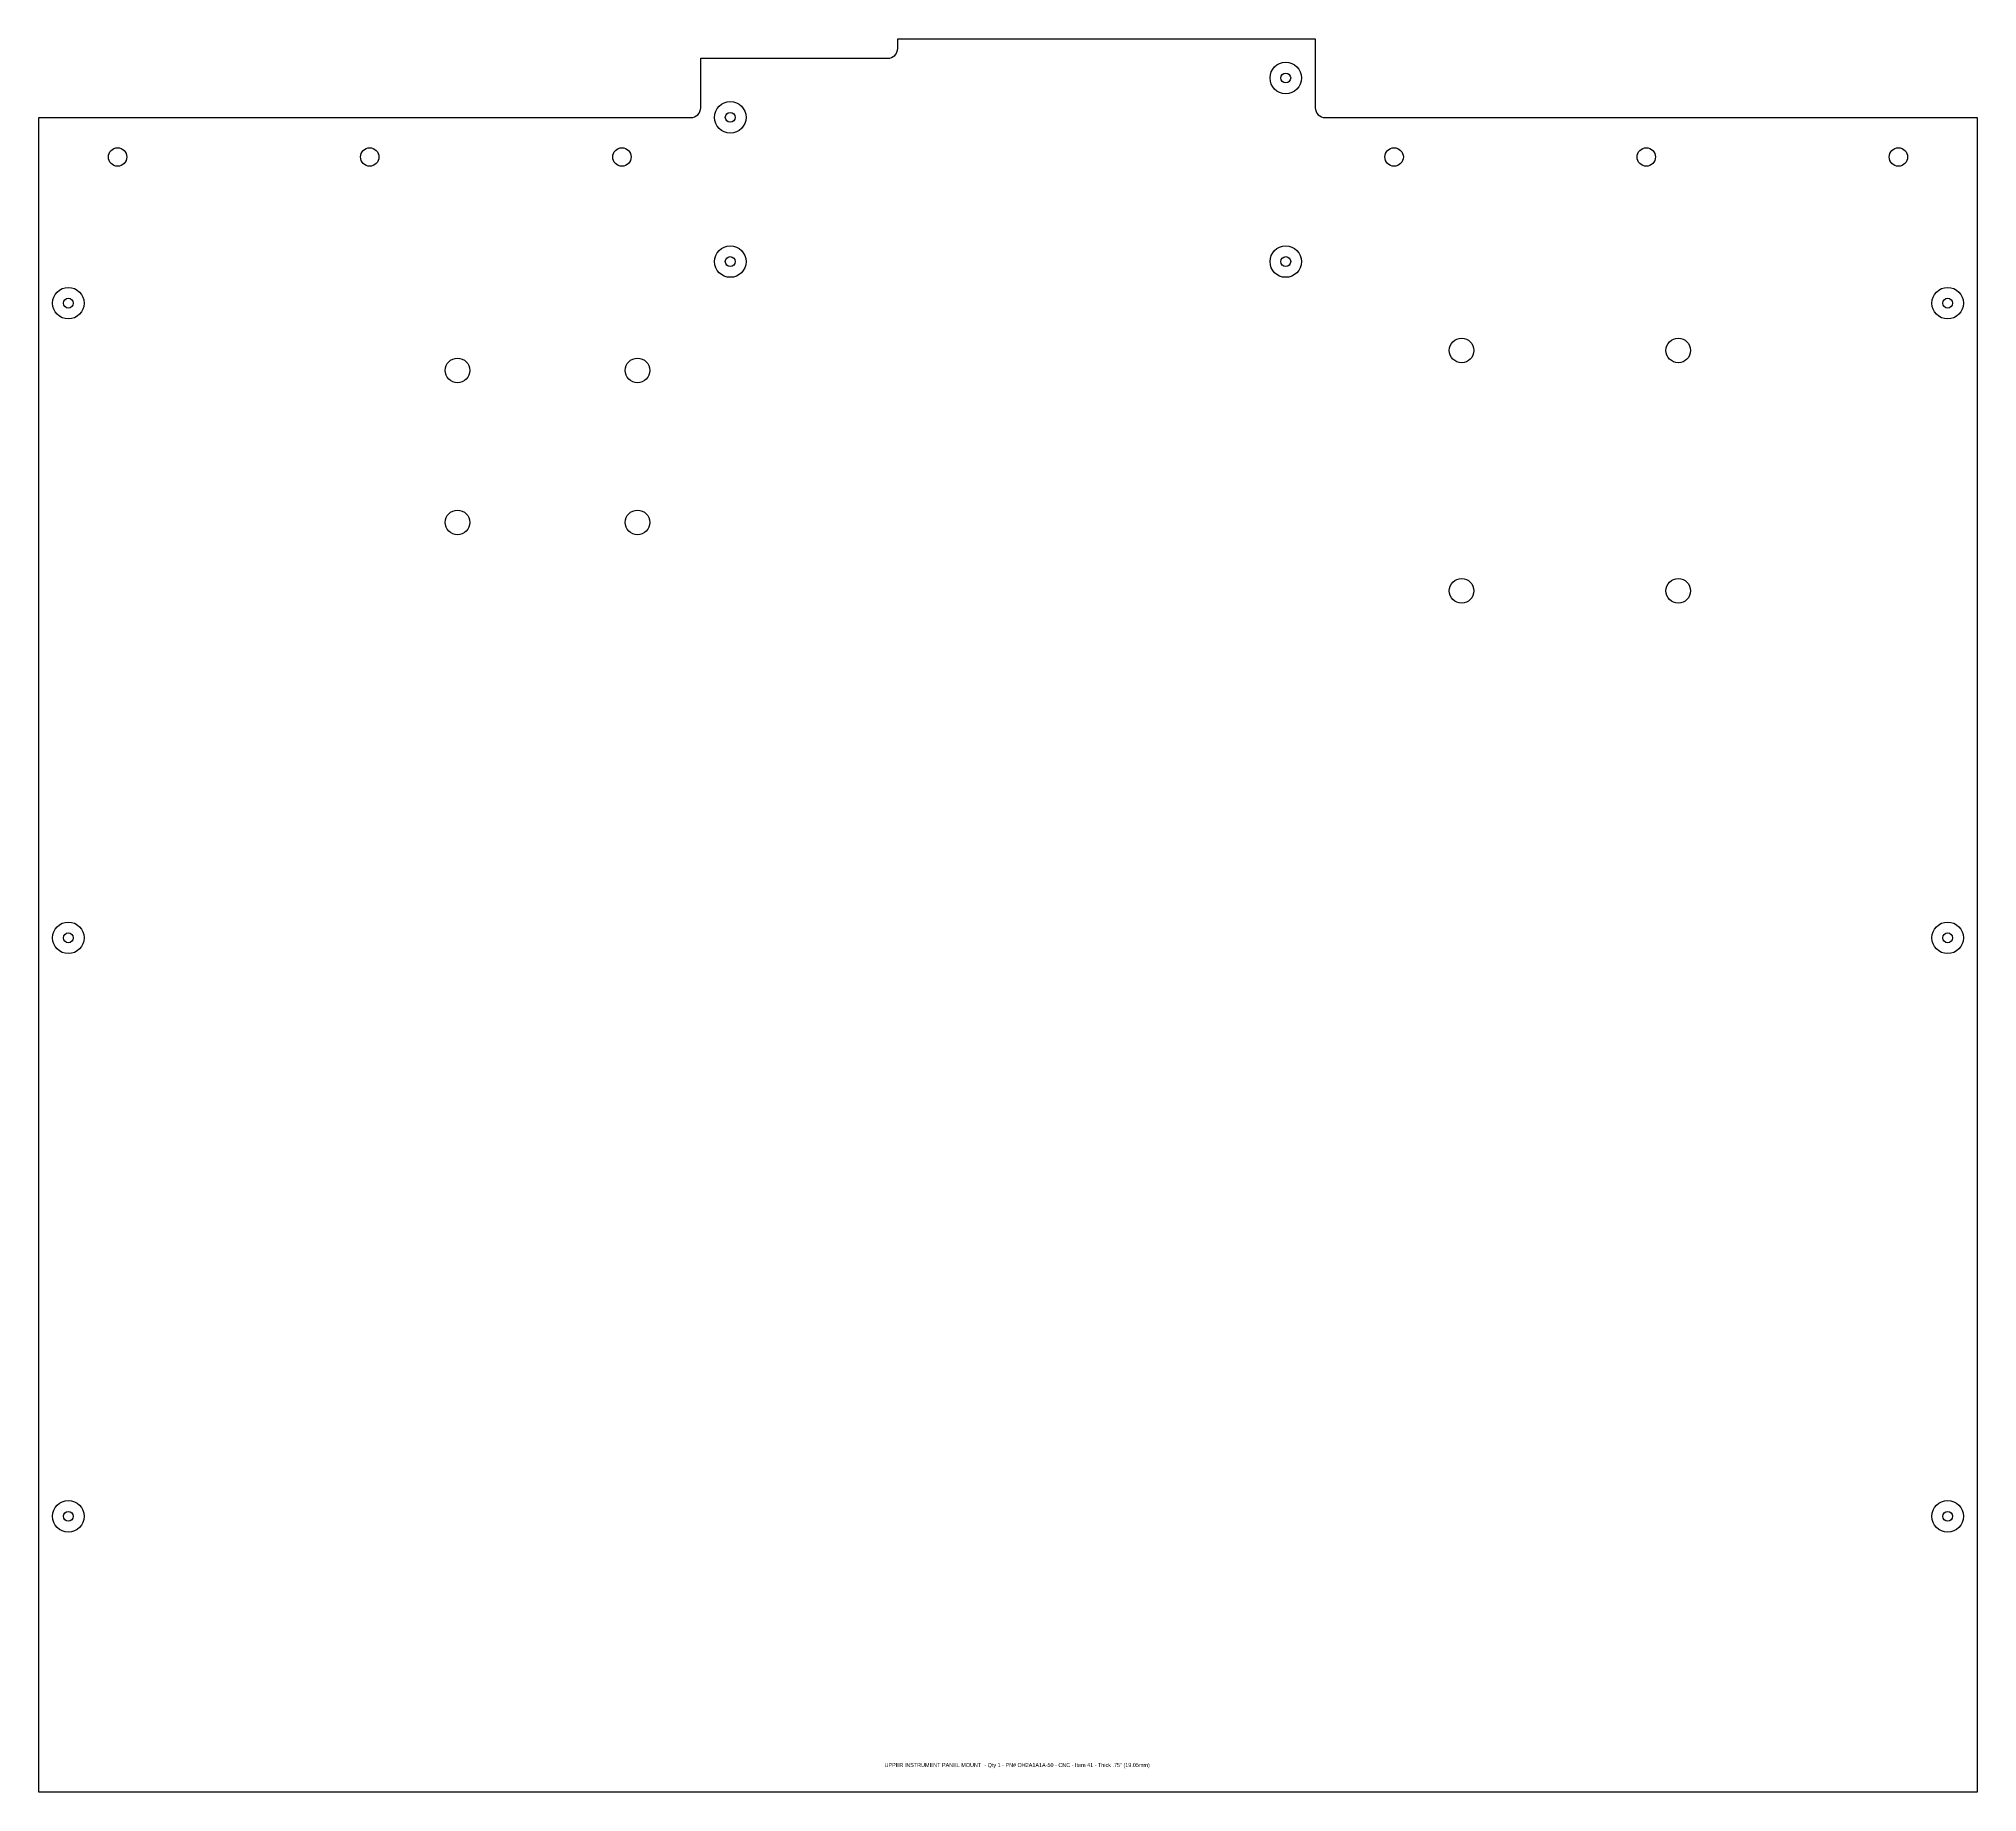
# Model space of a CAD drawing. Extents: x -85 to 127, y 11 to 146.
# Drawn here: x 9.38 to 33.98, y 45.08 to 67.33 of the extents above; entities that cross this region are included whole.
import ezdxf

# ---------------------------------------------------------------- set-up
doc = ezdxf.new("R2010")
doc.units = 0
doc.header["$MEASUREMENT"] = 0
doc.layers.get('0').update_dxf_attribs({"linetype": 'CONTINUOUS'})
doc.layers.add('Info', color=4, linetype='CONTINUOUS')
doc.styles.add('Annotative', font='txt')

msp = doc.modelspace()

# ---------------------------------------------------------------- linework, layer by layer
at = {"color": 7, "linetype": 'Continuous'}
msp.add_lwpolyline([(33.98, 66.334), (33.98, 45.085), (9.38, 45.085), (9.38, 66.334), (17.655, 66.334, 0.414214), (17.78, 66.459), (17.78, 67.087), (20.155, 67.087, 0.414214), (20.28, 67.212), (20.28, 67.334), (25.58, 67.334), (25.58, 66.459, 0.414214), (25.705, 66.334)], format="xyb", close=True, dxfattribs=at)
for centre, radius in [((25.205, 66.837), 0.2), ((18.155, 66.337), 0.2), ((10.38, 65.834), 0.117), ((13.58, 65.834), 0.117), ((16.78, 65.834), 0.117), ((26.58, 65.834), 0.117), ((29.78, 65.834), 0.117), ((32.98, 65.834), 0.117), ((18.155, 64.507), 0.2), ((25.205, 64.507), 0.2), ((9.755, 63.979), 0.2), ((33.605, 63.979), 0.2), ((27.436, 63.379), 0.156), ((30.186, 63.379), 0.156), ((14.694, 63.126), 0.156), ((16.978, 63.126), 0.156), ((14.694, 61.197), 0.156), ((16.978, 61.197), 0.156), ((27.436, 60.329), 0.156), ((30.186, 60.329), 0.156), ((9.755, 55.926), 0.2), ((33.605, 55.926), 0.2), ((9.755, 48.586), 0.2), ((33.605, 48.586), 0.2)]:
    msp.add_circle(centre, radius, dxfattribs=at)
for centre in [(25.205, 66.837), (18.155, 66.337), (18.155, 64.507), (25.205, 64.507), (9.755, 63.979), (33.605, 63.979), (9.755, 55.926), (33.605, 55.926), (9.755, 48.586), (33.605, 48.586)]:
    msp.add_circle(centre, 0.0625)

# ---------------------------------------------------------------- texts
at = {"layer": 'Info', "style": 'Annotative'}
msp.add_text('UPPER INSTRUMENT PANEL MOUNT  - Qty 1 - PN# OH2A1A1A-50 - CNC - Item 41 - Thick .75" (19.05mm)', height=0.05, dxfattribs=at).set_placement((20.113, 45.405))

doc.saveas('drawing.dxf')
